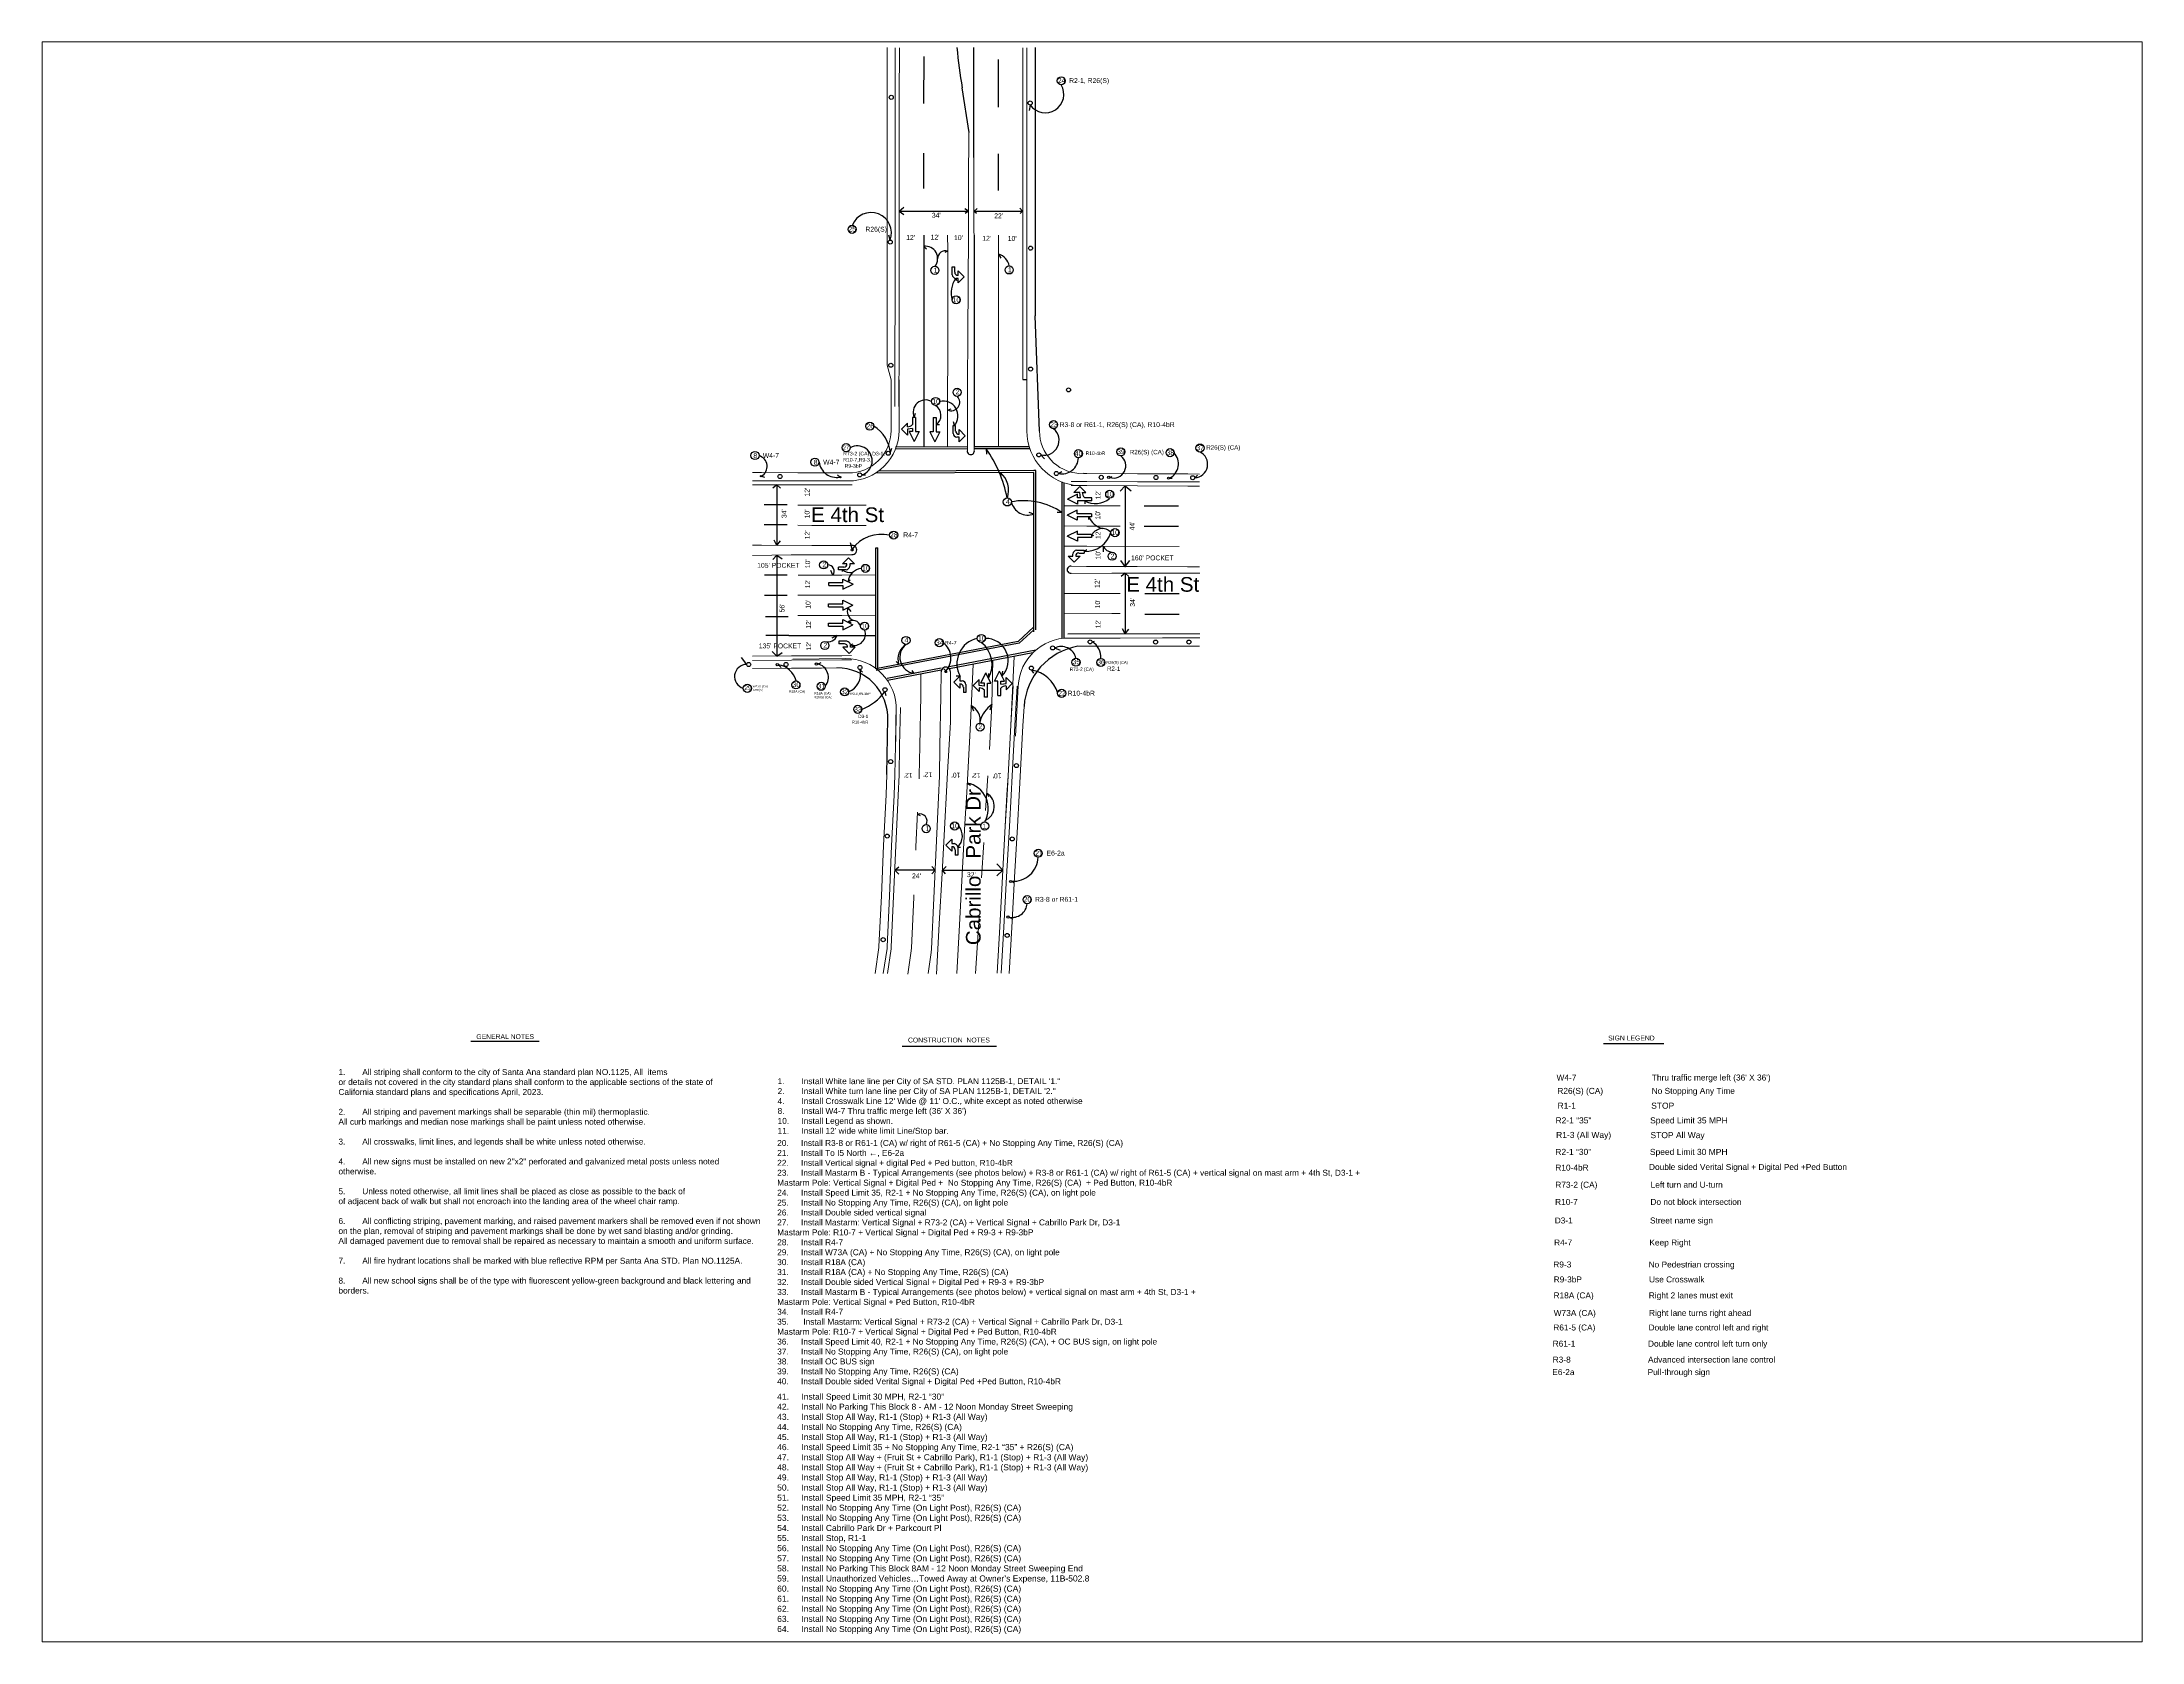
# Paper-space layout 'Layout1' of a CAD drawing. Header units: inches. Extents: x 1.05 to 9.45, y 0.8 to 7.2.
# The model-space entities are those that its viewports show. They can reach past a viewport. Long polylines and large blocks are cut down to what shows.
import ezdxf

# ---------------------------------------------------------------- set-up
doc = ezdxf.new("R2010")
doc.units = ezdxf.units.IN
doc.header["$MEASUREMENT"] = 0
for name, color, linetype in [('C-ROAD', 7, 'Continuous'), ('C-SIDEWALK-CURB', 92, 'Continuous'), ('SIDEWALK IN INTERSECTION', 50, 'Continuous'), ('STREET SIGNS', 7, 'Continuous')]:
    doc.layers.add(name, color=color, linetype=linetype)
doc.styles.get("Standard").update_dxf_attribs({"font": 'arial.ttf'})

msp = doc.modelspace()

# ---------------------------------------------------------------- linework, layer by layer
at = {"color": 7}
for p, q in [((424.1, 767), (423.6, 764.2)), ((354.8, 700.1), (354.1, 702.6)), ((387.3, 681.1), (387.6, 680)), ((366.6, 612.3), (367.3, 614.3)), ((377.6, 608.7), (379.2, 608.7)), ((386.6, 608.2), (386.2, 610.1)), ((354.8, 594.5), (355.6, 597)), ((429.4, 593.7), (431.2, 591.8)), ((291, 583.2), (292.6, 582.6)), ((329.8, 582.7), (328.6, 583.7)), ((340.7, 583.8), (342.6, 583.8)), ((438.1, 584.5), (439.8, 585.4)), ((463.5, 582.6, -142.3), (464.7, 583)), ((505.6, 582.4), (506.9, 583.7)), ((493.2, 582.2, -142.3), (494.5, 582.2, -142.3)), ((451.1, 571), (451.1, 569.4)), ((453, 563, -142.3), (453, 561.7, -142.3)), ((454.5, 553.5), (455.6, 553.9)), ((335.9, 547), (335.1, 550.1)), ((450.9, 545.8), (452.2, 546.8)), ((331, 536.8), (331, 536)), ((333.9, 531), (334.9, 531.8)), ((333.8, 518), (335.3, 516.1)), ((333.8, 510.9), (335.5, 510.9)), ((335.1, 499.6), (336.5, 500.2)), ((454.8, 501.1), (455.9, 501.4)), ((283.7, 489.9), (281.1, 493.3)), ((299.4, 489.8, -142.3), (300.7, 488.4, 142.3)), ((318.8, 490.1, -142.3), (320.6, 490.8)), ((436.2, 498.1), (438.9, 497)), ((339.8, 487.4), (341.1, 486.1, 0)), ((382.3, 486.7, 140.1), (381.4, 487.8)), ((389.3, 484.1), (387.4, 484.1)), ((403.4, 483.2), (403.6, 485.5)), ((410.1, 484.1), (410.5, 486.6)), ((424.7, 487.1), (425.7, 485.6)), ((352.2, 476.4), (352.6, 474.5)), ((388.3, 399.4), (389.6, 399.4)), ((415, 382.4), (416.1, 381.8)), ((413.7, 364.8), (415.5, 363.9))]:
    msp.add_line(p, q, dxfattribs=at)
for centre, radius in [((290.8, 583.2), 0.296), ((330.1, 582.7), 0.296), ((463, 582.6, -142.3), 0.545), ((492.6, 582.2), 0.545), ((335.9, 546.6, 141.4), 0.48), ((298.8, 489.8, -142.3), 0.579), ((318.2, 490.1, -142.3), 0.579), ((382.3, 486.3, 140.1), 0.424), ((414.4, 382.4), 0.543), ((413.1, 364.8), 0.561)]:
    msp.add_circle(centre, radius, dxfattribs=at)
for centre, radius, start, end in [((431.6, 772.3), 9.19, 215.2143, 30.9131), ((345.3, 703.6), 10.1, 339.7906, 157.9609), ((397, 673.9, -142.3), 12.1, 143.5253, 196.5788), ((372.3, 614.7, -142.3), 6.2, 60.9536, 203.0137), ((374.2, 613.3, -142.3), 5.73, 305.9232, 57.667), ((381, 613, -142.3), 7.35, 319.2658, 103.22), ((337.8, 593.3), 17.1, 3.9885, 58.6053), ((431, 600.9), 7.41, 257.8457, 50.3804), ((288.3, 588), 5.52, 299.3077, 74.6049), ((338.5, 590.8), 7.35, 287.75, 118.2094), ((465.4, 588.3, -142.3), 6.06, 251.7755, 53.9313), ((489.6, 589.3, -142.3), 7.94, 296.3622, 43.5018), ((505.3, 589.1, -142.3), 6.68, 273.2431, 64.1008), ((328.2, 591.3), 8.75, 187.8922, 280.4256), ((439.7, 592.6, -142.3), 8.32, 259.3129, 357.5815), ((456.4, 580.5, -142.3), 10.9, 240.3916, 310.2025), ((463.1, 567.9, -142.3), 11.2, 205.7448, 253.1465), ((350.5, 536.3), 18.1, 77.3688, 143.7823), ((451.1, 559.5, -142.3), 13.7, 269.3044, 341.9026), ((459.8, 551.5, -142.3), 5.7, 41.7032, 158.6076), ((335.3, 542.4, -142.3), 7.01, 232.5202, 276.361), ((341.3, 530.1, -142.3), 7.44, 95.7644, 173.3128), ((338.5, 516.3, -142.3), 5.02, 159.7599, 243.7695), ((336.3, 507.8, -142.3), 3.95, 15.7849, 129.1172), ((336.8, 505, -142.3), 5.69, 253.1141, 19.3976), ((375.4, 493.1, -142.3), 9.44, 317.0291, 52.8963), ((400.7, 490.2, -142.3), 12.9, 102.45, 208.5049), ((391.3, 489.9, -142.3), 13.9, 330.772, 51.7338), ((402.2, 491.8, -142.3), 11, 316.0585, 91.5873), ((450.9, 493.8, -142.3), 8.21, 353.7037, 62.086), ((283.7, 483.9), 6.03, 89.9762, 253.6023), ((297.7, 479.1, -142.3), 10.8, 14.7438, 80.9144), ((317.3, 483.5, -142.3), 6.87, 320.858, 77.1977), ((439.5, 491.3, -142.3), 7.49, 12.9568, 116.309), ((330.5, 485.2, -142.3), 9.62, 292.5185, 12.8773), ((421.9, 470.8), 16.6, 16.9264, 79.996), ((331.1, 492.3, -142.3), 26.4, 291.1461, 323.0507), ((382.7, 404.9, -142.3), 7.82, 315.0484, 39.9607), ((415.6, 395), 12.5, 267.0316, 357.2282), ((415.1, 372.2), 7.58, 259.5656, 354.0443)]:
    msp.add_arc(centre, radius, start, end, dxfattribs=at)
at = {"layer": 'C-ROAD', "color": 7, "linetype": 'Continuous', "lineweight": 0, "flags": 128}
for points in [[(359.2, 630.8), (359.2, 605.8, -0.414292), (334.1, 580.8), (309.1, 580.9)], [(471.2, 578.4), (448, 578.5, -0.397057), (422.5, 605.6), (422.5, 620.5)], [(416.8, 454.4), (418.2, 479.4, -0.397752), (443.1, 503), (468.6, 503)]]:
    msp.add_lwpolyline(points, format="xyb", dxfattribs=at)
at = {"layer": 'C-ROAD', "color": 7, "linetype": 'Continuous', "lineweight": 0, "elevation": 0.2, "flags": 128}
msp.add_lwpolyline([(306.5, 492.6), (332.7, 492.8, -0.421227), (357.8, 467.3), (357.6, 451.8)], format="xyb", dxfattribs=at)
at = {"layer": 'C-SIDEWALK-CURB', "color": 7}
for p, q in [((371.4, 791, 141.6), (371.3, 767.7, 141.5)), ((396.2, 741, 143.1), (396.2, 795.4, 143)), ((426.5, 795.4, 143.6), (426.5, 662.5, 143.6)), ((408.4, 766, 142.5), (408.4, 789.6, 142.5)), ((390.3, 775.5, 143.1), (393.7, 753.4, 143)), ((371.3, 743.2, 141.5), (371.3, 725.7, 141.5)), ((408.4, 724.6, 142.5), (408.4, 742.8, 142.5)), ((359.3, 714.5, 140.7), (361.5, 716.4)), ((359.3, 714.5, 140.7), (393.5, 714.5, 140.7)), ((359.3, 714.5, 140.7), (361.6, 712.7)), ((393.5, 714.5, 140.7), (391.7, 715.6)), ((393.5, 714.5, 140.7), (391.9, 713.2)), ((396.3, 714.5, 140.7), (397.8, 715.8, 141.9)), ((396.3, 714.5, 140.7), (420.3, 714.5, 140.7)), ((396.3, 714.5, 140.7), (397.6, 713.5, -5.4)), ((420.3, 714.5, 140.7), (419, 715.9, 70.3)), ((420.3, 714.5, 140.7), (419.1, 713.3, 70.3)), ((371.4, 702.6, 141.6), (371.4, 597.8, 141.6)), ((371.4, 697), (372.8, 695.8)), ((383.2, 694.6), (381.9, 694)), ((408.4, 693.2), (409.6, 691.2)), ((428.7, 605.5), (426.5, 662.5, 143.6)), ((420.5, 631.1, 142.2), (422.5, 631.1, 142.2)), ((383.2, 615.9), (384.9, 616.6)), ((402.3, 596.9), (402.5, 594)), ((409.4, 584.9), (409.8, 583.6)), ((298.7, 578.9, 283.9), (296.6, 577.3, 141.6)), ((298.7, 578.9, 283.9), (298.7, 548.9, 283.5)), ((298.7, 578.9, 283.9), (300.4, 577.3, 141.6)), ((471.2, 578.4), (468.7, 575.8)), ((471.2, 578.4), (471.2, 538.4)), ((471.2, 578.4), (474.1, 575.9)), ((303.7, 568.9, 141.5), (292.4, 568.9, 141.5)), ((425.9, 564.4), (423.6, 565.2)), ((439.8, 565.2), (437.5, 565.2)), ((480.5, 568.4, 141.2), (497.5, 568.4, 141.2)), ((303.7, 559.1, 141.5), (292.4, 559.1, 141.5)), ((298.7, 548.9, 283.5), (297.3, 551.4, 141.6)), ((298.7, 548.9, 283.5), (300.4, 551.2, 141.6)), ((480.6, 558.4, 282.6), (497.5, 558.4, 282.6)), ((298.6, 544.1), (296.7, 541.9)), ((298.6, 544.1), (298.6, 494)), ((298.6, 544.1), (301.2, 542.2)), ((460.3, 548.5, 141.7), (460.3, 545.7, 141.7)), ((471.2, 538.4), (469, 541.4)), ((471.2, 538.4), (473.4, 541.4)), ((303.8, 534.1, 283), (292.5, 534.1, 283)), ((326.4, 534.2), (325.4, 536.4)), ((471.2, 535.1, 142.2), (469.2, 533.5)), ((471.2, 535.1, 142.2), (471.2, 505.1, 141.9)), ((471.2, 535.1, 142.2), (473, 533.5)), ((303.8, 524.1, 282.6), (292.5, 524.1, 282.6)), ((480.9, 525.1, 283.6), (497.9, 525.1, 283.6)), ((304.3, 513.5, 282.5), (293, 513.5, 282.5)), ((480.9, 514.8, 424.8), (497.9, 514.8, 424.8)), ((304.5, 504.2, 282.4), (293.2, 504.2, 282.4)), ((304.5, 504.2, 282.4), (347.7, 504.2, 140.9)), ((328.4, 504.2, 140.9), (325.8, 502.9)), ((471.2, 505.1, 141.9), (469.8, 507.6)), ((471.2, 505.1, 141.9), (472.9, 507.4)), ((298.6, 494), (296.4, 496.3)), ((298.6, 494), (301.2, 495.8)), ((359, 490), (357.8, 491.4)), ((366.6, 485.5), (365.6, 486.9)), ((395, 469.5), (396.1, 466.9)), ((405.1, 470), (404.1, 467.2)), ((353.1, 435.4, 141.9), (353.6, 463.2, 0.2)), ((392.9, 431.2, 141.3), (394.6, 430.1, 141.3)), ((402.6, 426.1), (403.5, 424.5)), ((368.3, 415.7), (369.7, 415.1)), ((357.1, 388), (359.1, 389.7, -140.5)), ((377, 388), (357.1, 388)), ((359.1, 386.1, -140.5), (357.1, 388)), ((377, 388), (375.4, 389.9, -140.5)), ((377, 388), (375.4, 386.2, -140.5)), ((380.6, 388), (382.5, 389.8, 167.7)), ((380.6, 388), (410.5, 388)), ((382.2, 386.2, 167.7), (380.6, 388)), ((410.5, 388), (407.6, 391.2)), ((407.6, 385.2), (410.5, 388)), ((147, 303.3), (181, 303.3)), ((708.1, 302.2), (738, 302.2)), ((360.7, 300.9), (407.4, 300.9))]:
    msp.add_line(p, q, dxfattribs=at)
at = {"layer": 'C-SIDEWALK-CURB', "color": 7, "linetype": 'Continuous', "lineweight": 0}
for p, q in [((402, 417.5, 140.9), (403.1, 434.8, 140.9)), ((400, 384.3, 140.9), (401.1, 401.8, 140.9)), ((397.1, 336.9, 140.9), (398.8, 364.7, 140.9))]:
    msp.add_line(p, q, dxfattribs=at)
at = {"layer": 'C-SIDEWALK-CURB', "color": 7, "linetype": 'Continuous', "lineweight": 0, "extrusion": (-0.999999, 0.001013, 5.92601e-11), "flags": 128}
for points, elevation in [([(-795.7, 142.7), (-770.7, 142.5), (-745.7, 142.3), (-720.7, 142.1), (-709, 142), (-695.7, 142.1), (-670.7, 142.2), (-645.7, 142.4), (-620.7, 142.5), (-618.1, 142.6)], -356.5), ([(-795.7, 141.4), (-770.7, 141.2), (-745.7, 140.9), (-720.7, 140.7), (-709, 140.6), (-695.7, 140.7), (-670.7, 140.9), (-645.7, 141), (-620.7, 141.2), (-618.1, 141.2)], -358.5), ([(-795.7, 142), (-770.7, 141.8), (-745.7, 141.6), (-720.7, 141.4), (-709, 141.3), (-695.7, 141.4), (-670.7, 141.6), (-645.7, 141.7), (-620.7, 141.9), (-618.1, 141.9)], -358.5)]:
    msp.add_lwpolyline(points, dxfattribs=dict(at, elevation=elevation))
at = {"layer": 'C-SIDEWALK-CURB', "color": 7, "linetype": 'Continuous', "lineweight": 0, "extrusion": (2.04424e-07, -0.000110695, 1), "flags": 128}
for elevation in [142.2, 142.8]:
    msp.add_lwpolyline([(420.5, 631.1), (420.5, 650), (420.5, 675), (420.4, 700), (420.4, 725), (420.4, 750), (420.4, 775), (420.4, 795.4)], dxfattribs=dict(at, elevation=elevation))
at = {"layer": 'C-SIDEWALK-CURB', "color": 7, "linetype": 'Continuous', "lineweight": 0, "extrusion": (-2.58451e-08, -0.000110695, 1), "elevation": 143.5, "flags": 128}
msp.add_lwpolyline([(422.5, 612.7), (422.5, 625), (422.5, 650), (422.5, 675), (422.5, 700), (422.5, 725), (422.5, 750), (422.5, 775), (422.5, 795.4)], dxfattribs=at)
at = {"layer": 'C-SIDEWALK-CURB', "color": 7, "linetype": 'Continuous', "lineweight": 0, "extrusion": (-0.005727, -0.004863, 0.999972), "elevation": 137.1, "flags": 128}
msp.add_lwpolyline([(394.5, 754.1), (394.4, 729.1), (394.3, 704.1), (394.2, 679.1), (394, 654.1), (393.9, 629.1), (393.8, 604.1), (393.8, 596.4)], dxfattribs=at)
at = {"layer": 'C-SIDEWALK-CURB', "color": 7, "linetype": 'Continuous', "lineweight": 0, "extrusion": (-0.000395173, -0.001043, 0.999999), "elevation": 142.2, "flags": 128}
msp.add_lwpolyline([(396.5, 595.9), (396.5, 616.1), (396.4, 641.1), (396.4, 666.1), (396.4, 691.1), (396.3, 716.1), (396.3, 741.1)], dxfattribs=at)
at = {"layer": 'C-SIDEWALK-CURB', "color": 7, "linetype": 'Continuous', "lineweight": 0, "extrusion": (0.02188, 0.006463, 0.99974), "elevation": 153.6, "flags": 128}
msp.add_lwpolyline([(565.2, -563.2), (558.3, -561.2), (534.3, -554.1), (510.3, -547), (486.4, -539.9), (465, -533.5)], dxfattribs=at)
at = {"layer": 'C-SIDEWALK-CURB', "color": 7, "linetype": 'Continuous', "lineweight": 0, "extrusion": (0.427857, -1.23528e-12, 0.903847), "elevation": 298.2, "flags": 128}
msp.add_lwpolyline([(598, -297.5), (625, -297.5), (650, -297.5), (675, -297.5), (700, -297.5), (702.6, -297.5)], dxfattribs=at)
at = {"layer": 'C-SIDEWALK-CURB', "color": 7, "linetype": 'Continuous', "lineweight": 0, "extrusion": (0.427857, -1.23235e-12, 0.903847), "elevation": 303.5, "flags": 128}
msp.add_lwpolyline([(598, -308.2), (625, -308.2), (650, -308.2), (675, -308.2), (700, -308.2), (702.6, -308.2)], dxfattribs=at)
at = {"layer": 'C-SIDEWALK-CURB', "color": 7, "linetype": 'Continuous', "lineweight": 0, "flags": 128}
for points in [[(355.2, 630.8), (355.2, 605.8, -0.414292), (334.1, 584.8), (309.1, 584.9)], [(471.2, 584.4), (448.2, 584.5, -0.389495), (428.7, 605.5), (428.7, 605.9)]]:
    msp.add_lwpolyline(points, format="xyb", dxfattribs=at)
at = {"layer": 'C-SIDEWALK-CURB', "color": 7, "linetype": 'Continuous', "lineweight": 0, "extrusion": (-0.001282, -0.999999, 8.7221e-09), "elevation": -585.3, "flags": 128}
msp.add_lwpolyline([(335.2, 142.5), (315.3, 142.6), (290.3, 142.6), (285.8, 142.6)], dxfattribs=at)
at = {"layer": 'C-SIDEWALK-CURB', "color": 7, "linetype": 'Continuous', "lineweight": 0, "extrusion": (9.78241e-11, 0.715725, 0.698382), "elevation": 517.7, "flags": 128}
msp.add_lwpolyline([(-508, -306), (-502.2, -306.1), (-477.2, -306.2), (-452.2, -306.4), (-450.5, -306.5)], dxfattribs=at)
at = {"layer": 'C-SIDEWALK-CURB', "color": 7, "linetype": 'Continuous', "lineweight": 0, "extrusion": (-0.001282, -0.999999, 8.72444e-09), "elevation": -581.3, "flags": 128}
msp.add_lwpolyline([(335.2, 142.5), (315.3, 142.6), (290.3, 142.6), (285.8, 142.6)], dxfattribs=at)
at = {"layer": 'C-SIDEWALK-CURB', "color": 7, "linetype": 'Continuous', "lineweight": 0, "extrusion": (-0.001282, -0.999999, 8.72413e-09), "elevation": -579.3, "flags": 128}
for points in [[(335.2, 141.2), (315.3, 141.2), (290.3, 141.3), (285.8, 141.3)], [(335.2, 141.9), (315.3, 141.9), (290.3, 142), (285.8, 142)]]:
    msp.add_lwpolyline(points, dxfattribs=at)
at = {"layer": 'C-SIDEWALK-CURB', "color": 7, "linetype": 'Continuous', "lineweight": 0, "extrusion": (-0.004894, -0.000778742, 0.999988), "elevation": 139.6, "flags": 128}
msp.add_lwpolyline([(508.7, 580.4), (502.9, 580.4), (477.9, 580.5), (452.9, 580.6), (445.1, 580.7)], dxfattribs=at)
at = {"layer": 'C-SIDEWALK-CURB', "color": 7, "linetype": 'Continuous', "lineweight": 0, "extrusion": (-0.004894, -0.000740061, 0.999988), "elevation": 138.3, "flags": 128}
msp.add_lwpolyline([(508.7, 578.3), (502.9, 578.4), (477.9, 578.5), (452.9, 578.6), (445.1, 578.6)], dxfattribs=at)
at = {"layer": 'C-SIDEWALK-CURB', "color": 7, "linetype": 'Continuous', "lineweight": 0, "extrusion": (-0.004894, -0.000779165, 0.999988), "elevation": 138.9, "flags": 128}
msp.add_lwpolyline([(508.7, 578.3), (502.9, 578.4), (477.9, 578.5), (452.9, 578.6), (445.1, 578.6)], dxfattribs=at)
at = {"layer": 'C-SIDEWALK-CURB', "color": 7, "linetype": 'Continuous', "lineweight": 0, "extrusion": (9.78736e-11, -0.899397, 0.437133), "elevation": -449.8, "flags": 128}
msp.add_lwpolyline([(342.9, 375.8), (316, 375.9), (309.1, 375.9)], dxfattribs=at)
at = {"layer": 'C-SIDEWALK-CURB', "color": 7, "linetype": 'Continuous', "lineweight": 0, "extrusion": (-0.004893, -0.000372709, 0.999988), "elevation": 138.7, "flags": 128}
msp.add_lwpolyline([(469.3, 568.5), (452.9, 568.5), (441.4, 568.6)], dxfattribs=at)
at = {"layer": 'C-SIDEWALK-CURB', "color": 7, "linetype": 'Continuous', "lineweight": 0, "extrusion": (-3.78353e-10, -0.899397, 0.437133), "elevation": -440.6, "flags": 128}
msp.add_lwpolyline([(342.9, 371.8), (316, 371.8), (309.1, 371.9)], dxfattribs=at)
at = {"layer": 'C-SIDEWALK-CURB', "color": 7, "linetype": 'Continuous', "lineweight": 0, "extrusion": (-0.004892, -0.000269465, 0.999988), "elevation": 139, "flags": 128}
msp.add_lwpolyline([(469.3, 558.5), (452.8, 558.5), (441.7, 558.6)], dxfattribs=at)
at = {"layer": 'C-SIDEWALK-CURB', "color": 7, "linetype": 'Continuous', "lineweight": 0, "extrusion": (-0.001282, -0.999999, 8.72598e-09), "elevation": -549.3, "flags": 128}
msp.add_lwpolyline([(335.2, 141.6), (315.3, 141.6), (290.3, 141.7), (285.8, 141.7)], dxfattribs=at)
at = {"layer": 'C-SIDEWALK-CURB', "color": 7, "linetype": 'Continuous', "lineweight": 0, "extrusion": (0.000496508, 0.000274097, 1), "elevation": 141.6, "flags": 128}
msp.add_lwpolyline([(286.5, 543.9), (305.6, 544.1), (330.6, 544.2), (335.8, 544.2)], dxfattribs=at)
at = {"layer": 'C-SIDEWALK-CURB', "color": 7, "linetype": 'Continuous', "lineweight": 0, "extrusion": (1.26344e-10, 0.715725, 0.698382), "elevation": 491.5, "flags": 128}
msp.add_lwpolyline([(-497.9, -281.5), (-452.1, -281.6), (-440.9, -281.7)], dxfattribs=at)
at = {"layer": 'C-SIDEWALK-CURB', "color": 7, "linetype": 'Continuous', "lineweight": 0, "extrusion": (0.00049797, 4.06029e-05, 1), "elevation": 141.7, "flags": 128}
msp.add_lwpolyline([(309.1, 534.1), (330.7, 534.2), (347.5, 534.3)], dxfattribs=at)
at = {"layer": 'C-SIDEWALK-CURB', "color": 7, "linetype": 'Continuous', "lineweight": 0, "extrusion": (-0.004888, 0.000538269, 0.999988), "elevation": 139.6, "flags": 128}
msp.add_lwpolyline([(508.7, 538.2), (502.7, 538.2), (477.7, 538.3), (452.7, 538.4), (445.1, 538.5)], dxfattribs=at)
at = {"layer": 'C-SIDEWALK-CURB', "color": 7, "linetype": 'Continuous', "lineweight": 0, "extrusion": (-0.001042, -3.13225e-05, 0.999999), "elevation": 141.7, "flags": 128}
msp.add_lwpolyline([(444.5, 535), (464.7, 535.1), (489.7, 535.1), (508.2, 535.1)], dxfattribs=at)
at = {"layer": 'C-SIDEWALK-CURB', "color": 7, "linetype": 'Continuous', "lineweight": 0, "extrusion": (3.60523e-12, 0.07937, 0.996845), "elevation": 182.3, "flags": 128}
msp.add_lwpolyline([(-309.1, -511.3), (-330.8, -511.4), (-347.8, -511.4)], dxfattribs=at)
at = {"layer": 'C-SIDEWALK-CURB', "color": 7, "linetype": 'Continuous', "lineweight": 0, "extrusion": (-7.89661e-11, -0.585258, 0.810847), "elevation": -191.8, "flags": 128}
msp.add_lwpolyline([(440.8, 509.1), (464.6, 509.1), (468.6, 509.1)], dxfattribs=at)
at = {"layer": 'C-SIDEWALK-CURB', "color": 7, "linetype": 'Continuous', "lineweight": 0, "extrusion": (5.33684e-12, 0.07937, 0.996845), "elevation": 181.3, "flags": 128}
msp.add_lwpolyline([(-309.1, -501.3), (-330.9, -501.4), (-347.7, -501.5)], dxfattribs=at)
at = {"layer": 'C-SIDEWALK-CURB', "color": 7, "linetype": 'Continuous', "lineweight": 0, "extrusion": (-9.03385e-10, -0.585258, 0.810847), "elevation": -186.3, "flags": 128}
msp.add_lwpolyline([(440.8, 500.7), (464.6, 500.8), (468.6, 500.8)], dxfattribs=at)
at = {"layer": 'C-SIDEWALK-CURB', "color": 7, "linetype": 'Continuous', "lineweight": 0, "extrusion": (-0.001042, 4.72603e-05, 0.999999), "elevation": 141.4, "flags": 128}
msp.add_lwpolyline([(442.9, 505), (464.8, 505), (489.8, 505.1), (508.2, 505.1)], dxfattribs=at)
at = {"layer": 'C-SIDEWALK-CURB', "color": 7, "linetype": 'Continuous', "lineweight": 0, "extrusion": (-0.001042, -2.13649e-05, 0.999999), "elevation": 142, "flags": 128}
msp.add_lwpolyline([(442.9, 505), (464.8, 505.1), (489.8, 505.1), (508.2, 505.1)], dxfattribs=at)
at = {"layer": 'C-SIDEWALK-CURB', "color": 7, "linetype": 'Continuous', "lineweight": 0, "extrusion": (-0.001042, -1.76161e-06, 0.999999), "elevation": 142.7, "flags": 128}
msp.add_lwpolyline([(442.9, 503), (464.8, 503), (489.8, 503.1), (508.2, 503.1)], dxfattribs=at)
at = {"layer": 'C-SIDEWALK-CURB', "color": 7, "linetype": 'Continuous', "lineweight": 0, "extrusion": (0.000497478, 0.000119139, 1), "elevation": 141.1, "flags": 128}
msp.add_lwpolyline([(286.5, 494), (305.8, 494.1), (330.8, 494.2), (335.5, 494.3)], dxfattribs=at)
at = {"layer": 'C-SIDEWALK-CURB', "color": 7, "linetype": 'Continuous', "lineweight": 0, "extrusion": (0.00049789, 5.33088e-05, 1), "elevation": 141.8, "flags": 128}
msp.add_lwpolyline([(286.5, 494), (305.8, 494.1), (330.8, 494.2), (335.5, 494.3)], dxfattribs=at)
at = {"layer": 'C-SIDEWALK-CURB', "color": 7, "linetype": 'Continuous', "lineweight": 0, "extrusion": (0.000497862, 5.7845e-05, 1), "elevation": 142.4, "flags": 128}
msp.add_lwpolyline([(286.5, 491.9), (305.8, 492), (330.8, 492.2), (335.5, 492.2)], dxfattribs=at)
at = {"layer": 'C-SIDEWALK-CURB', "color": 7, "linetype": 'Continuous', "lineweight": 0, "elevation": 140.9, "flags": 128}
msp.add_lwpolyline([(403.9, 447.8), (405.1, 470), (405.6, 492)], dxfattribs=at)
at = {"layer": 'C-SIDEWALK-CURB', "color": 7, "linetype": 'Continuous', "lineweight": 0, "extrusion": (-0.998483, 0.055053, 0.001125), "elevation": -388.4, "flags": 128}
msp.add_lwpolyline([(-358.9, 141.3), (-381.9, 141.4), (-406.9, 141.6), (-431.9, 141.7), (-447.4, 141.8), (-456.9, 141.8), (-481.9, 141.8), (-516.1, 0.4)], dxfattribs=at)
at = {"layer": 'C-SIDEWALK-CURB', "color": 7, "linetype": 'Continuous', "lineweight": 0, "extrusion": (-0.001776, 0.767406, 0.641159), "elevation": 473.9, "flags": 128}
msp.add_lwpolyline([(-449, -209.4), (-465.8, -209.4), (-490.8, -209.3), (-509.2, -209.3)], dxfattribs=at)
at = {"layer": 'C-SIDEWALK-CURB', "color": 7, "linetype": 'Continuous', "lineweight": 0, "extrusion": (0.006257, -0.99998, 0.000108713), "elevation": -486.1, "flags": 128}
msp.add_lwpolyline([(289.6, 142.3), (308.9, 142.3), (323.8, 142.3), (331.6, 0.3)], dxfattribs=at)
at = {"layer": 'C-SIDEWALK-CURB', "color": 7, "linetype": 'Continuous', "lineweight": 0, "extrusion": (-0.998483, 0.055058, 5.50713e-10), "elevation": -388.6, "flags": 128}
msp.add_lwpolyline([(-358.9, 140.2), (-381.9, 140.3), (-406.9, 140.5), (-431.9, 140.6), (-447.4, 140.7), (-456.9, 140.7), (-481.9, 140.7), (-501.4, 140.7)], dxfattribs=at)
at = {"layer": 'C-SIDEWALK-CURB', "color": 7, "linetype": 'Continuous', "lineweight": 0, "extrusion": (-0.998483, 0.055058, 8.90147e-10), "elevation": -390.6, "flags": 128}
msp.add_lwpolyline([(-359, 141.5), (-381.9, 141.6), (-406.9, 141.8), (-431.9, 141.9), (-447.4, 142), (-456.9, 142), (-481.9, 142), (-501.4, 142)], dxfattribs=at)
at = {"layer": 'C-SIDEWALK-CURB', "color": 7, "linetype": 'Continuous', "lineweight": 0, "extrusion": (-0.998483, 0.055058, 1.28224e-10), "elevation": -394.6, "flags": 128}
msp.add_lwpolyline([(-359.2, 141.5), (-381.9, 141.6), (-406.9, 141.8), (-431.9, 141.9), (-447.4, 142), (-456.9, 142), (-481.9, 142), (-491.6, 142)], dxfattribs=at)
at = {"layer": 'C-SIDEWALK-CURB', "color": 7, "linetype": 'Continuous', "lineweight": 0, "extrusion": (-3.54874e-05, -0.010721, 0.999943), "elevation": 136.1, "flags": 128}
msp.add_lwpolyline([(368.3, 418.3), (367.5, 401), (367.5, 399.4)], dxfattribs=at)
at = {"layer": 'C-SIDEWALK-CURB', "color": 7, "linetype": 'Continuous', "lineweight": 0, "extrusion": (-0.127916, -0.004754, 0.991774), "elevation": 90.4, "flags": 128}
msp.add_lwpolyline([(-362, 395), (-360.7, 394.9), (-335.8, 392.8), (-334.3, 392.6), (-322.8, 390.5)], dxfattribs=at)
at = {"layer": 'C-SIDEWALK-CURB', "color": 7, "linetype": 'Continuous', "lineweight": 0}
for points in [[(353.3, 795.4, 142.7), (353.3, 770.4, 142.5), (353.3, 745.4, 142.3), (353.2, 720.4, 142.1), (353.2, 708.6, 142), (353.2, 695.4, 142.1), (353.2, 670.4, 142.2), (353.2, 645.4, 142.4), (353.2, 638.2, 142.4), (355.2, 630.8, 0)], [(387.7, 336.9, 140.7), (389.1, 361, 140.9), (390.4, 385.9, 141), (391.8, 410.9, 141.2), (392.7, 426.5, 141.3), (393.2, 435.9, 141.3), (394.6, 460.8, 141.3), (395.8, 490.1, 140.6)], [(369.9, 485.1, -0.7), (369.9, 474.5, -0.7), (369.4, 449.5, -0.7), (369.2, 434.9, 140.8), (369.1, 433.2, 140.8)], [(380, 486.3, 140.1), (379.9, 474.3, -0.9), (379.4, 449.3, -0.9), (379.2, 434.6, 140.6), (378.7, 424.1, 140.5), (377.5, 399.1, 140.2), (376.4, 374.1, 140), (375.2, 349.1, 139.7), (375.1, 347.2, 139.7), (373.6, 336.9, 139.4)], [(377.7, 336.6, 140.5), (379.1, 361.5, 140.7), (380.5, 386.5, 140.8), (381.8, 411.5, 141), (382.7, 427, 141.1), (383.2, 436.4, 141.1), (384.6, 461.4, 141.1), (384.7, 486.3, 140.1)], [(357.7, 470.1, 0.5), (357.4, 449.7, 0.5), (357.1, 435.3, 141.9), (356.7, 425.1, 141.8), (355.5, 400.1, 141.6), (354.4, 375.1, 141.3), (353.2, 350.2, 141), (353.2, 349.3, 141), (351.3, 336.9, 140.7)], [(359.8, 468.6, -0.9), (359.4, 449.7, -0.9), (359.2, 435.2, 140.6), (358.7, 425, 140.5), (357.5, 400, 140.2), (356.4, 375, 140), (355.3, 350.1, 139.7), (355.2, 349.1, 139.7), (353.4, 336.9, 139.4)], [(359.8, 468.6, -0.2), (359.4, 449.7, -0.2), (359.2, 435.2, 141.3), (358.7, 425, 141.2), (357.5, 400, 140.9), (356.4, 375, 140.6), (355.3, 350.1, 140.4), (355.2, 349.1, 140.4), (353.4, 336.9, 140.1)], [(353.1, 435.4, 141.9), (352.7, 425.3, 141.8), (351.5, 400.3, 141.6), (350.4, 375.3, 141.3), (349.2, 350.3, 141), (349.2, 349.7, 141), (347.3, 336.9, 140.7)]]:
    msp.add_polyline3d(points, dxfattribs=at)
at = {"layer": 'C-SIDEWALK-CURB', "color": 7}
for centre, radius in [((439.5, 779), 2), ((355.3, 770.8), 1), ((424.1, 768), 1), ((335.9, 705.4), 2), ((354.8, 699.1), 1), ((424.3, 696.1), 1), ((376.9, 685.1), 2), ((413.7, 685.3), 2), ((387.4, 670.5, -142.3), 2), ((355.1, 638.1), 1), ((424.3, 636.2), 1), ((387.9, 624.7), 2), ((443.1, 625.9), 1), ((377.3, 620.2, -142.3), 2), ((344.7, 607.9), 2), ((435.7, 608.7), 2), ((287.8, 593.4), 2), ((333, 597.3), 2), ((353.8, 594.5), 1), ((428.4, 593.7), 1), ((448, 594.3, -142.3), 2), ((469, 595.2, -142.3), 2), ((493.4, 594.8, -142.3), 2), ((508.2, 597.1, -142.3), 2), ((300.2, 583), 1), ((317.5, 590.1), 2), ((339.7, 583.8), 1), ((437.1, 584.5), 1), ((459.3, 582.6), 1), ((486.4, 582.5), 1), ((504.6, 582.4), 1), ((412.8, 570.4), 2), ((463.5, 574.2, -142.3), 2), ((356.5, 554), 2), ((466.1, 555.2, -142.3), 2), ((321.8, 539.2), 2), ((464.7, 543.5), 2), ((342.5, 537.5, -142.3), 2), ((342.1, 508.9, -142.3), 2), ((322.4, 499.3), 2), ((362.6, 501.8), 2), ((379.1, 500.7, -142.3), 2), ((399.9, 502.8, -142.3), 2), ((453.8, 501.1), 1), ((486.2, 501), 1), ((502.7, 501), 1), ((284.7, 489.9), 1), ((303.2, 489.9), 1), ((339.8, 488.4), 1), ((424.7, 488.1), 1), ((435.2, 498.1), 1), ((446.8, 491, -142.3), 2), ((459.1, 490.9, -142.3), 2), ((284, 478.1), 2), ((308.1, 479.8, -142.3), 2), ((320.6, 479.1, -142.3), 2), ((332.2, 476.3, -142.3), 2), ((338.7, 467.7, -142.3), 2), ((352.2, 477.4), 1), ((439.7, 475.6), 2), ((399.3, 458.9), 2), ((355, 441.8), 1), ((417.3, 439.8), 1), ((353.3, 404.9), 1), ((372.6, 408.6), 2), ((386.7, 409.9, -142.3), 2), ((401.6, 409.9), 2), ((415.2, 403.5), 1), ((428.1, 396.4), 2), ((422.6, 373.4), 2), ((351.3, 353.6), 1), ((412.7, 355.7), 1)]:
    msp.add_circle(centre, radius, dxfattribs=at)
at = {"layer": 'C-SIDEWALK-CURB', "color": 7, "extrusion": (0.016346, 0, 0.999866)}
msp.add_arc((850.8, -882.3, 149.4), 500, 96.3593, 98.6559, dxfattribs=at)
at = {"layer": 'C-SIDEWALK-CURB', "color": 7}
for centre, radius, start, end in [((372.1, 690.9), 6.18, 322.3689, 96.5251), ((382.1, 691), 3.83, 72.8075, 181.864), ((406.3, 685.9), 7.59, 11.0812, 73.4462), ((385, 619.8), 4.21, 244.8219, 44.8956), ((394.7, 595.6, 142.2), 1.76, 174.0758, 5.7274), ((350.3, 560.1), 63.6, 11.1893, 35.3038), ((401.6, 576.1), 11.8, 341.6548, 48.5597), ((420.9, 537.4), 33.6, 55.9029, 100.5937), ((423.1, 572.5), 8.62, 194.0628, 289.133), ((465, 550.7), 5.16, 205.4209, 266.3812), ((323.8, 536), 3.22, 325.7874, 89.0112), ((444.2, 536.8, 141.5), 1.76, 84.0758, 275.7274), ((324, 505.8), 4.72, 250.6793, 340.7887), ((367.2, 492.5), 8.62, 122.3087, 197.0099), ((367.6, 493.5), 8.04, 128.3256, 262.9292), ((453.5, 467, 140.9), 32.5, 100.141, 176.2487), ((328.6, 463.2, 0.2), 25, 358.2288, 90.4898), ((382.3, 486.3, 140.1), 2.33, 359.5492, 180), ((390.7, 461.9), 8.72, 353.9556, 60.5462), ((413.7, 457.9), 14.9, 125.4144, 164.5968), ((390.5, 418.5, 282.5), 12.9, 329.2577, 79.0304), ((398.9, 419.6), 7.45, 290.9883, 60.8305), ((369.5, 412.3), 3.56, 330.4482, 109.8946)]:
    msp.add_arc(centre, radius, start, end, dxfattribs=at)
msp.add_point((471.2, 538.4), dxfattribs=at)
at = {"layer": 'SIDEWALK IN INTERSECTION', "color": 7}
for p, q in [((357.4, 597.7), (393, 597.8)), ((357.4, 596.7), (393, 596.8)), ((396.5, 597.9), (423.6, 597.9)), ((396.5, 596.9), (423.9, 596.9)), ((425.9, 585), (347.5, 584.7)), ((425.9, 586), (348.9, 585.7)), ((426.9, 586), (425.9, 586)), ((425.9, 506.1), (425.9, 585)), ((426.9, 585), (426.9, 586)), ((426.9, 507), (426.9, 585)), ((439.8, 580.3), (439.8, 502.8)), ((440.8, 579.9), (440.8, 502.9)), ((347.7, 487.8), (347.7, 547.6)), ((347.7, 547.6), (348.7, 547.6)), ((348.7, 487.1), (348.7, 547.6)), ((418.2, 501.3), (347.7, 487.8)), ((418.7, 500.4), (347.9, 486.9)), ((418.2, 501.3), (425.9, 508.5)), ((418.7, 500.4), (425.9, 507.1)), ((426.9, 497), (383.9, 488.8)), ((425.5, 495.7), (384.1, 487.8)), ((380, 488), (353.2, 482.9)), ((380.1, 487.1), (353.4, 482))]:
    msp.add_line(p, q, dxfattribs=at)
msp.add_arc((335.9, 546.6, 141.4), 2.28, 266.7448, 93.4495, dxfattribs=at)
at = {"layer": 'STREET SIGNS', "color": 7}
for p, q in [((385.4, 686.9), (386.8, 686.9)), ((385.4, 682.9), (385.4, 686.9)), ((386.8, 684.2), (386.8, 686.9)), ((388.4, 681.1), (387.3, 681.1)), ((391.4, 681.9), (388.4, 684.9)), ((388.4, 682.6), (388.4, 684.9)), ((388.4, 682.6), (388.4, 682.6)), ((388.4, 678.9), (391.4, 681.9)), ((388.4, 678.9), (388.4, 681.1)), ((360.3, 606.5), (363.3, 609.5)), ((363.3, 603.5), (360.3, 606.5)), ((363.3, 607.6), (363.3, 609.5)), ((365.8, 606.8), (363.3, 606.5)), ((363.3, 606.5), (363.3, 603.5)), ((365.8, 605.3), (364.1, 605.3)), ((364.1, 605.3), (366.6, 600.3)), ((367.3, 612.3), (365.8, 612.3)), ((365.8, 612.3), (365.8, 608.8)), ((365.8, 612.3), (365.8, 608.8)), ((365.8, 606.8), (365.8, 605.3)), ((369.1, 605.3), (366.6, 600.3)), ((367.3, 612.3), (367.3, 605.3)), ((367.3, 605.3), (369.1, 605.3)), ((376.1, 605.2), (374.4, 605.2)), ((374.4, 605.2), (376.9, 600.2)), ((376.1, 612.2), (376.1, 605.2)), ((376.1, 612.2), (377.6, 612.2)), ((379.4, 605.2), (376.9, 600.2)), ((377.6, 612.2), (377.6, 605.2)), ((377.6, 605.2), (379.4, 605.2)), ((385.9, 608.2), (387.2, 608.2)), ((385.9, 604.3), (385.9, 608.2)), ((387.2, 605.5), (387.2, 608.2)), ((391.9, 603.2), (388.9, 606.2)), ((388.9, 604), (388.9, 606.2)), ((388.9, 604), (388.9, 604)), ((388.9, 602.5), (387.7, 602.5)), ((388.9, 600.2), (391.9, 603.2)), ((388.9, 600.2), (388.9, 602.5)), ((447.6, 574.3), (442.6, 571.8)), ((445.7, 575.1), (448.7, 578.1)), ((448.7, 575.1), (445.7, 575.1)), ((447.6, 572.5), (447.6, 574.3)), ((449.1, 572.5), (447.6, 572.5)), ((448.7, 578.1), (451.7, 575.1)), ((449.1, 572.5), (448.7, 575.1)), ((449.9, 575.1), (451.7, 575.1)), ((454.6, 572.5), (451, 572.5)), ((454.6, 572.5), (451, 572.5)), ((454.6, 571), (454.6, 572.5)), ((447.4, 566.3), (442.4, 563.8)), ((447.4, 561.3), (442.4, 563.8)), ((447.6, 569.3), (442.6, 571.8)), ((447.4, 564.5), (447.4, 566.3)), ((454.4, 564.5), (447.4, 564.5)), ((447.4, 563), (447.4, 561.3)), ((454.4, 563), (447.4, 563)), ((447.6, 571), (447.6, 569.3)), ((454.6, 571), (447.6, 571)), ((454.4, 564.5), (454.4, 563)), ((447.5, 556), (442.5, 553.5)), ((447.5, 551), (442.5, 553.5)), ((447.5, 554.3), (447.5, 556)), ((454.5, 554.3), (447.5, 554.3)), ((447.5, 552.8), (447.5, 551)), ((454.5, 552.8), (447.5, 552.8)), ((454.5, 554.3), (454.5, 552.8)), ((334.1, 542.8), (331.1, 539.8)), ((337.1, 539.8), (334.1, 542.8)), ((442.9, 543.5), (445.9, 540.5)), ((442.9, 543.5), (445.2, 543.5)), ((445.2, 543.5), (445.2, 544.6)), ((445.9, 540.5), (448.9, 543.5)), ((446.7, 543.5), (448.9, 543.5)), ((446.7, 543.5), (446.7, 543.5)), ((447, 546.5), (450.9, 546.5)), ((448.2, 545.1), (450.9, 545.1)), ((450.9, 546.5), (450.9, 545.1)), ((324.4, 529), (324.4, 530.5)), ((324.4, 530.5), (331.4, 530.5)), ((329.1, 536.8), (329.1, 538.1)), ((331.8, 538.1), (329.1, 538.1)), ((333, 536.8), (329.1, 536.8)), ((333.3, 539.8), (331.1, 539.8)), ((331.4, 530.5), (331.4, 532.2)), ((331.4, 532.2), (336.4, 529.7)), ((333.3, 539.8), (333.3, 539.8)), ((337.1, 539.8), (334.8, 539.8)), ((334.8, 539.8), (334.8, 538.6)), ((324.4, 529), (331.4, 529)), ((331.3, 520), (331.3, 521.8)), ((331.3, 521.8), (336.3, 519.3)), ((331.4, 527.2), (336.4, 529.7)), ((331.4, 529), (331.4, 527.2)), ((324.3, 518.5), (324.3, 520)), ((324.3, 520), (331.3, 520)), ((324.3, 518.5), (331.3, 518.5)), ((324.3, 508.9), (324.3, 510.4)), ((324.3, 510.4), (331.3, 510.4)), ((331.3, 516.8), (336.3, 519.3)), ((331.3, 518.5), (331.3, 516.8)), ((331.3, 510.4), (331.3, 512.1)), ((331.3, 512.1), (336.3, 509.6)), ((324.3, 508.9), (331.3, 508.9)), ((329.4, 501.4), (329.4, 500.1)), ((333.3, 501.4), (329.4, 501.4)), ((332.1, 500.1), (329.4, 500.1)), ((331.3, 507.1), (336.3, 509.6)), ((331.3, 508.9), (331.3, 507.1)), ((335.1, 498.4), (335.1, 499.6)), ((334.4, 495.4), (331.4, 498.4)), ((333.6, 498.4), (331.4, 498.4)), ((333.6, 498.4), (333.6, 498.4)), ((337.4, 498.4), (334.4, 495.4)), ((337.4, 498.4), (335.1, 498.4)), ((389.3, 484.1), (386.3, 481.1)), ((386.3, 481.1), (389.3, 478.1)), ((389.3, 484.1), (389.3, 481.8)), ((389.3, 481.8), (390.5, 481.8)), ((389.3, 480.3), (389.3, 478.1)), ((389.3, 480.3), (389.4, 480.3)), ((391, 478.7), (391, 476.1)), ((392.3, 480), (392.3, 476.1)), ((398.8, 482.5), (395.8, 479.5)), ((395.8, 479.5), (398.8, 476.5)), ((398.8, 479.5), (398.8, 482.5)), ((401.4, 479.2), (398.8, 479.5)), ((399.6, 480.7), (402.1, 485.7)), ((401.4, 480.7), (399.6, 480.7)), ((401.4, 479.2), (401.4, 480.7)), ((404.6, 480.7), (402.1, 485.7)), ((402.9, 480.7), (404.6, 480.7)), ((402.9, 473.7), (402.9, 480.7)), ((406.4, 481.6), (408.9, 486.6)), ((408.1, 481.6), (406.4, 481.6)), ((408.1, 474.6), (408.1, 481.6)), ((411.4, 481.6), (408.9, 486.6)), ((409.6, 481.6), (411.4, 481.6)), ((409.6, 480.1), (409.6, 481.6)), ((409.6, 480.1), (412.2, 480.4)), ((412.2, 480.4), (412.2, 483.4)), ((412.2, 483.4), (415.2, 480.4)), ((415.2, 480.4), (412.2, 477.4)), ((412.2, 479.3), (412.2, 477.4)), ((392.3, 476.1), (391, 476.1)), ((398.8, 478.3), (398.8, 476.5)), ((401.4, 473.7), (401.4, 477.2)), ((401.4, 473.7), (401.4, 477.2)), ((402.9, 473.7), (401.4, 473.7)), ((408.1, 474.6), (409.6, 474.6)), ((409.6, 474.6), (409.6, 478.2)), ((409.6, 474.6), (409.6, 478.2)), ((385.3, 403.4), (382.3, 400.4)), ((382.3, 400.4), (385.3, 397.4)), ((385.3, 403.4), (385.3, 401.2)), ((385.3, 401.2), (386.4, 401.2)), ((385.3, 399.7), (385.3, 397.4)), ((385.3, 399.7), (385.3, 399.7)), ((386.9, 398.1), (386.9, 395.4)), ((388.3, 395.4), (386.9, 395.4)), ((388.3, 399.4), (388.3, 395.4))]:
    msp.add_line(p, q, dxfattribs=at)
for centre, radius, start, end in [((387.7, 683.3), 2.24, 189.372, 260.6298), ((388.3, 684.2), 1.56, 180, 272.5066), ((363.2, 611.3), 3.62, 271.1927, 316.2918), ((388.1, 604.7), 2.24, 189.372, 260.6298), ((388.8, 605.5), 1.56, 180, 272.5066), ((453.5, 575.2), 3.62, 181.1927, 226.2918), ((447.4, 544.3), 2.24, 99.372, 170.6298), ((448.2, 543.6), 1.56, 90, 182.5066), ((331.8, 539.7), 1.56, 270, 2.5066), ((332.6, 539), 2.24, 279.372, 350.6298), ((332.1, 498.5), 1.56, 357.4934, 90), ((332.9, 499.2), 2.24, 9.3702, 80.628), ((389.4, 478.7), 1.56, 0, 92.5066), ((390.1, 479.6), 2.24, 9.372, 80.6298), ((412.2, 475.7), 3.62, 91.1927, 136.2918), ((398.8, 474.7), 3.62, 43.7082, 88.8073), ((385.4, 398.1), 1.56, 0, 92.5066), ((386.1, 399), 2.24, 9.372, 80.6298)]:
    msp.add_arc(centre, radius, start, end, dxfattribs=at)

# ---------------------------------------------------------------- texts
at = {"color": 7, "linetype": 'Continuous', "attachment_point": 1}
for s, insert, char_height, width in [('R10-4bR', (451.6, 595.4), 1.74, 10.02), ('R26(S) (CA)', (473.4, 596.2), 2.203, 17.423), ('R26(S) (CA)', (511.3, 598.5), 2.203, 17.423), ('R4-7\\P', (381.8, 501.6), 1.95, 5.851), ('R26(S) (CA)', (461.8, 491.6), 1.392, 11.02), ('R2-1', (462.2, 488.9), 2.15, 6.02), ('R73-2 (CA) ', (443.7, 488.4), 1.684, 12.226), ('R18A (CA)\\P', (304.7, 477.1), 1.19, 8.266), ('R26(S) (CA)\\P', (317, 474.3), 1.146, 9.075), ('R18A (CA)\\P', (317.2, 476.2), 1.19, 8.266), ('R9-3,R9-3bP ', (334.9, 476), 1.244, 12.02), ('R10-4bR\\P', (335.8, 462.1), 1.44, 8.266), ('D3-1', (339, 465), 1.61, 4.523), ("W4-7 ^I^I^I^IThru traffic merge left (36' X 36')", (684.8, 286.8), 2.95, 119.084), ('R26(S) (CA)                     No Stopping Any Time ', (685.2, 280.2), 2.95, 111.267), ('R1-1                                STOP', (685.3, 272.9), 3.002, 93.58), ('R2-1 “35”                         Speed Limit 35 MPH', (684.3, 265.6), 3.002, 155.83), ('R2-1 “30”                         Speed Limit 30 MPH', (684.2, 250), 3.002, 155.83), ('R1-3 (All Way)\\P', (684.6, 258.4), 3.002, 28.163), ('^I                              STOP All Way', (684.4, 258.3), 3.002, 93.58), ('R10-4bR', (684.2, 242.2), 2.95, 16.963), ('Double sided Verital Signal + Digital Ped +Ped Button', (730.6, 242.5), 2.95, 102.374), ('R73-2 (CA)^I^I^ILeft turn and U-turn', (684.2, 233.7), 2.95, 170.701), ('R10-7^I^I^I^IDo not block intersection', (684.1, 225.2), 2.95, 144.399), ('D3-1^I^I^I^IStreet name sign', (683.9, 216), 2.95, 118.165), ('R4-7^I^I^I^IKeep Right', (683.6, 205.1), 2.95, 97.311), ('R9-3^I^I^I^INo Pedestrian crossing', (683.2, 194.2), 2.95, 114.364), ('R9-3bP ^I^I^IUse Crosswalk', (683.4, 186.8), 2.95, 107.017), ('R18A (CA)^I^I^IRight 2 lanes must exit', (683.3, 178.9), 2.95, 114.058), ('W73A (CA)^I^I^IRight lane turns right ahead', (683.4, 170.2), 2.95, 107.684), ('R61-5 (CA)^I^I^IDouble lane control left and right', (683.2, 163), 2.95, 124.793), ('R61-1 ^I^I^IDouble lane control left turn only', (682.9, 155), 2.95, 130.902), ('R3-8 ^I^I^I^IAdvanced intersection lane control', (682.9, 147.1), 2.95, 133.484), ('E6-2a^I^I^I^IPull-through sign', (682.7, 140.9), 2.95, 137.04), ('41.^IInstall Speed Limit 30 MPH, R2-1 “30” \\P42.^IInstall No Parking This Block 8 - AM - 12 Noon Monday Street Sweeping\\P43.^IInstall Stop All Way, R1-1 (Stop) + R1-3 (All Way)\\P44.^IInstall No Stopping Any Time, R26(S) (CA)\\P45.^IInstall Stop All Way, R1-1 (Stop) + R1-3 (All Way)\\P46.^IInstall Speed Limit 35 + No Stopping Any Time, R2-1 “35” + R26(S) (CA)\\P47.^IInstall Stop All Way + (Fruit St + Cabrillo Park), R1-1 (Stop) + R1-3 (All Way)\\P48.^IInstall Stop All Way + (Fruit St + Cabrillo Park), R1-1 (Stop) + R1-3 (All Way)\\P49.^IInstall Stop All Way, R1-1 (Stop) + R1-3 (All Way)\\P50.^IInstall Stop All Way, R1-1 (Stop) + R1-3 (All Way)\\P51.^IInstall Speed Limit 35 MPH, R2-1 “35”\\P52.^IInstall No Stopping Any Time (On Light Post), R26(S) (CA)\\P53.^IInstall No Stopping Any Time (On Light Post), R26(S) (CA)\\P54.^IInstall Cabrillo Park Dr + Parkcourt Pl\\P55.^IInstall Stop, R1-1\\P56.^IInstall No Stopping Any Time (On Light Post), R26(S) (CA)\\P57.^IInstall No Stopping Any Time (On Light Post), R26(S) (CA)\\P58.^IInstall No Parking This Block 8AM - 12 Noon Monday Street Sweeping End\\P59.^IInstall Unauthorized Vehicles…Towed Away at Owner’s Expense, 11B-502.8\\P60.^IInstall No Stopping Any Time (On Light Post), R26(S) (CA)\\P61.^IInstall No Stopping Any Time (On Light Post), R26(S) (CA)\\P62.^IInstall No Stopping Any Time (On Light Post), R26(S) (CA)\\P63.^IInstall No Stopping Any Time (On Light Post), R26(S) (CA)\\P64.^IInstall No Stopping Any Time (On Light Post), R26(S) (CA)', (298.8, 128.8), 3.002, 235.067)]:
    msp.add_mtext(s, dxfattribs=dict(at, insert=insert, char_height=char_height, width=width))
at = {"layer": 'C-SIDEWALK-CURB', "color": 7, "linetype": 'Continuous', "attachment_point": 1}
for s, insert, char_height, width in [('24  R2-1, R26(S)', (437.8, 780.3), 2.407, 348.93), ("34'", (375.4, 713.6), 2.41, 348.93), ("22'", (406.3, 713.3), 2.41, 348.93), ('25     R26(S)', (334.1, 706.7), 2.407, 348.93), ("12'", (362.7, 702.6), 2.41, 348.93), ("12'", (374.8, 702.7), 2.41, 348.93), ("10'", (386.4, 702.5), 2.41, 348.93), ("12'", (400.4, 702.2), 2.41, 348.93), ("10'", (413, 702.1), 2.41, 348.93), ('1', (413.1, 686.6), 2.41, 348.93), ('1', (376.3, 686.4), 2.41, 348.93), ('10', (385.7, 671.7, -142.3), 2.41, 348.93), ('2', (387.1, 626.1), 2.41, 348.93), ('10', (375.6, 621.4, -142.3), 2.41, 348.93), ('26', (343, 609.2), 2.41, 348.93), ('23 R3-8 or R61-1, R26(S) (CA), R10-4bR\\P', (434, 609.9), 2.407, 709.872), ('8   W4-7', (287, 594.6), 2.41, 348.93), ('27   \\PR73-2 (CA), D3-1, \\PR10-7,R9-3,\\P R9-3bP ', (331.5, 598.3), 1.828, 539.344), ('40', (446.2, 595.6, -142.3), 2.41, 348.93), ('39', (467.2, 596.5, -142.3), 2.41, 348.93), ('38', (491.6, 596, -142.3), 2.41, 348.93), ('37', (506.4, 598.4, -142.3), 2.41, 348.93), ('8   W4-7', (316.9, 591.3), 2.41, 348.93), ('10', (461.7, 575.5, -142.3), 2.41, 348.93), ('E 4th St', (315.6, 567.7), 7.27, 1053.478), ('4', (412.1, 571.7), 2.41, 348.93), ('28   R4-7\\P', (354.7, 555.3), 2.41, 709.872), ('10', (464.3, 556.5, -142.3), 2.41, 348.93), ("160' POCKET", (474.1, 543.9), 2.407, 348.93), ("105' POCKET", (288.9, 540.2), 2.407, 348.93), ('2', (321.2, 540.5), 2.41, 348.93), ('10', (340.8, 538.8, -142.3), 2.41, 348.93), ('E 4th St', (471.7, 533.2), 7.27, 1053.478), ('10', (340.4, 510.2, -142.3), 2.41, 348.93), ("135' POCKET", (289.7, 500.3), 2.407, 348.93), ('2', (321.7, 500.6), 2.41, 348.93), ('4', (361.9, 503.2), 2.41, 348.93), ('34', (377.4, 501.9, -142.3), 2.41, 348.93), ('10', (398.2, 504.1, -142.3), 2.41, 348.93), ('35', (445.1, 492.4, -142.3), 2.41, 348.93), ('36', (457.3, 492.2, -142.3), 2.41, 348.93), ('29', (282.5, 479.6, -142.3), 2.41, 348.93), ('W73A (CA)', (286.7, 479.6), 1.08, 157.287), ('30', (306.4, 481.1, -142.3), 2.41, 348.93), ('31', (318.8, 480.4, -142.3), 2.41, 348.93), ('R26(S)', (287, 477.8), 1.08, 157.287), ('32', (330.4, 477.6, -142.3), 2.41, 348.93), ('33', (336.9, 468.9, -142.3), 2.41, 348.93), ('22 R10-4bR\\P', (438, 476.9), 2.41, 709.872), ('2', (398.5, 460.3), 2.41, 348.93), ('1', (372.3, 409.8), 2.41, 348.93), ('10', (385, 411.2, -142.3), 2.41, 348.93), ('1', (400.5, 411), 2.41, 348.93), ('21  E6-2a', (426.6, 397.7), 2.41, 348.93), ("24'", (365.6, 386.4, -140.5), 2.41, 348.93), ("32'", (392.8, 387, -140.5), 2.41, 348.93), ('20  R3-8 or R61-1', (420.9, 374.8), 2.407, 348.93), ('GENERAL NOTES', (149.8, 306.8), 2.407, 348.949), ('CONSTRUCTION  NOTES', (363.6, 305.1), 2.407, 348.949), ('SIGN LEGEND ', (710.4, 306.1), 2.407, 348.949), ('1.^IAll striping shall conform to the city of Santa Ana standard plan NO.1125, All  items \\Por details not covered in the city standard plans shall conform to the applicable sections of the state of\\PCalifornia standard plans and specifications April, 2023.\\P\\P2.^IAll striping and pavement markings shall be separable (thin mil) thermoplastic.^JAll curb markings and median nose markings shall be paint unless noted otherwise.\\P\\P3.^IAll crosswalks, limit lines, and legends shall be white unless noted otherwise. \\P\\P4.^IAll new signs must be installed on new 2"x2" perforated and galvanized metal posts unless noted \\Potherwise.\\P\\P5.^IUnless noted otherwise, all limit lines shall be placed as close as possible to the back of \\Pof adjacent back of walk but shall not encroach into the landing area of the wheel chair ramp.\\P\\P6.^IAll conflicting striping, pavement marking, and raised pavement markers shall be removed even if not shown ^I\\Pon the plan, removal of striping and pavement markings shall be done by wet sand blasting and/or grinding.\\PAll damaged pavement due to removal shall be repaired as necessary to maintain a smooth and uniform surface.\\P\\P7.^IAll fire hydrant locations shall be marked with blue reflective RPM per Santa Ana STD. Plan NO.1125A.\\P\\P8.^IAll new school signs shall be of the type with fluorescent yellow-green background and black lettering and \\Pborders.', (81.5, 289.5), 2.9503, 427.784), ('1.^IInstall White lane line per City of SA STD. PLAN 1125B-1, DETAIL \'1."\\P2.^IInstall White turn lane line per City of SA PLAN 1125B-1, DETAIL \'2."\\P4.^IInstall Crosswalk Line 12\' Wide @ 11\' O.C., white except as noted otherwise\\P8.^IInstall W4-7 Thru traffic merge left (36\' X 36\')\\P10.^IInstall Legend as shown.\\P11.^IInstall 12\' wide white limit Line/Stop bar.', (299, 285), 2.95, 427.784), ('\\P20.^IInstall R3-8 or R61-1 (CA) w/ right of R61-5 (CA) + No Stopping Any Time, R26(S) (CA) \\P21.^IInstall To I5 North ←, E6-2a\\P22.^IInstall Vertical signal + digital Ped + Ped button, R10-4bR\\P23.^IInstall Mastarm B - Typical Arrangements (see photos below) + R3-8 or R61-1 (CA) w/ right of R61-5 (CA) + vertical signal on mast arm + 4th St, D3-1 + \\PMastarm Pole: Vertical Signal + Digital Ped +  No Stopping Any Time, R26(S) (CA)  + Ped Button, R10-4bR\\P24.^IInstall Speed Limit 35, R2-1 + No Stopping Any Time, R26(S) (CA), on light pole\\P25.^IInstall No Stopping Any Time, R26(S) (CA), on light pole\\P26.^IInstall Double sided vertical signal\\P27.^IInstall Mastarm: Vertical Signal + R73-2 (CA) + Vertical Signal + Cabrillo Park Dr, D3-1 \\PMastarm Pole: R10-7 + Vertical Signal + Digital Ped + R9-3 + R9-3bP \\P28.^IInstall R4-7\\P29.^IInstall W73A (CA) + No Stopping Any Time, R26(S) (CA), on light pole\\P30.^IInstall R18A (CA)\\P31.^IInstall R18A (CA) + No Stopping Any Time, R26(S) (CA)\\P32.^IInstall Double sided Vertical Signal + Digital Ped + R9-3 + R9-3bP \\P33.^IInstall Mastarm B - Typical Arrangements (see photos below) + vertical signal on mast arm + 4th St, D3-1 + \\PMastarm Pole: Vertical Signal + Ped Button, R10-4bR\\P34.^IInstall R4-7\\P35.^I Install Mastarm: Vertical Signal + R73-2 (CA) + Vertical Signal + Cabrillo Park Dr, D3-1 \\PMastarm Pole: R10-7 + Vertical Signal + Digital Ped + Ped Button, R10-4bR\\P36.^IInstall Speed Limit 40, R2-1 + No Stopping Any Time, R26(S) (CA), + OC BUS sign, on light pole\\P37.^IInstall No Stopping Any Time, R26(S) (CA), on light pole\\P38.^IInstall OC BUS sign\\P39.^IInstall No Stopping Any Time, R26(S) (CA)\\P40.^IInstall Double sided Verital Signal + Digital Ped +Ped Button, R10-4bR', (298.8, 259.3), 2.9503, 427.784)]:
    msp.add_mtext(s, dxfattribs=dict(at, insert=insert, char_height=char_height, width=width))
for s, insert, char_height, width, rotation in [("12'", (312.4, 573.1), 2.41, 348.93, 90), ("12'", (456.5, 571.7), 2.41, 348.93, 90), ("34'", (301, 562.4, 141.6), 2.41, 348.93, 90), ("10'", (312.4, 562.3), 2.41, 348.93, 90), ("10'", (456.4, 561.7), 2.41, 348.93, 90), ("12'", (312.5, 551.9), 2.41, 348.93, 90), ("12'", (456.5, 552), 2.41, 348.93, 90), ("44'", (473.4, 556.3), 2.41, 348.93, 90), ("10'", (312.7, 537.6), 2.41, 348.93, 90), ("10'", (456.5, 541.9), 2.41, 348.93, 90), ('2', (464, 544.8), 2.41, 348.93, 359.3421), ("12'", (312.7, 527.6), 2.41, 348.93, 90), ("12'", (456.1, 527.8), 2.41, 348.93, 90), ("10'", (312.9, 517.5), 2.41, 348.93, 90), ("10'", (456.3, 517.7), 2.41, 348.93, 90), ("34'", (473.6, 518.5), 2.41, 348.93, 90), ("56'", (300, 515.7, 141.6), 2.41, 348.93, 90), ("12'", (313.1, 507.6), 2.41, 348.93, 90), ("12'", (456.5, 507.8), 2.41, 348.93, 90), ("12'", (313.2, 496.8), 2.41, 348.93, 90), ("12'", (365.9, 433.8), 2.41, 348.93, 180), ("12'", (375.6, 434.1), 2.41, 348.93, 180), ("10'", (389.5, 433.9), 2.41, 348.93, 180), ('Cabrillo   Park Dr', (392.3, 350.9), 7.266, 1053.478, 90), ("12'", (399.5, 433.8), 2.41, 348.93, 180), ("10'", (409.9, 433.5), 2.41, 348.93, 180)]:
    msp.add_mtext(s, dxfattribs=dict(at, insert=insert, char_height=char_height, width=width, rotation=rotation))

psp = doc.layouts.get("Layout1")

# ---------------------------------------------------------------- viewports
at = {"layer": '0'}
psp.add_viewport(center=(5.25, 4), size=(8.4, 6.4), view_center_point=(454.7245, 401.9799), view_height=792.445625, dxfattribs=at)

doc.saveas('drawing.dxf')
